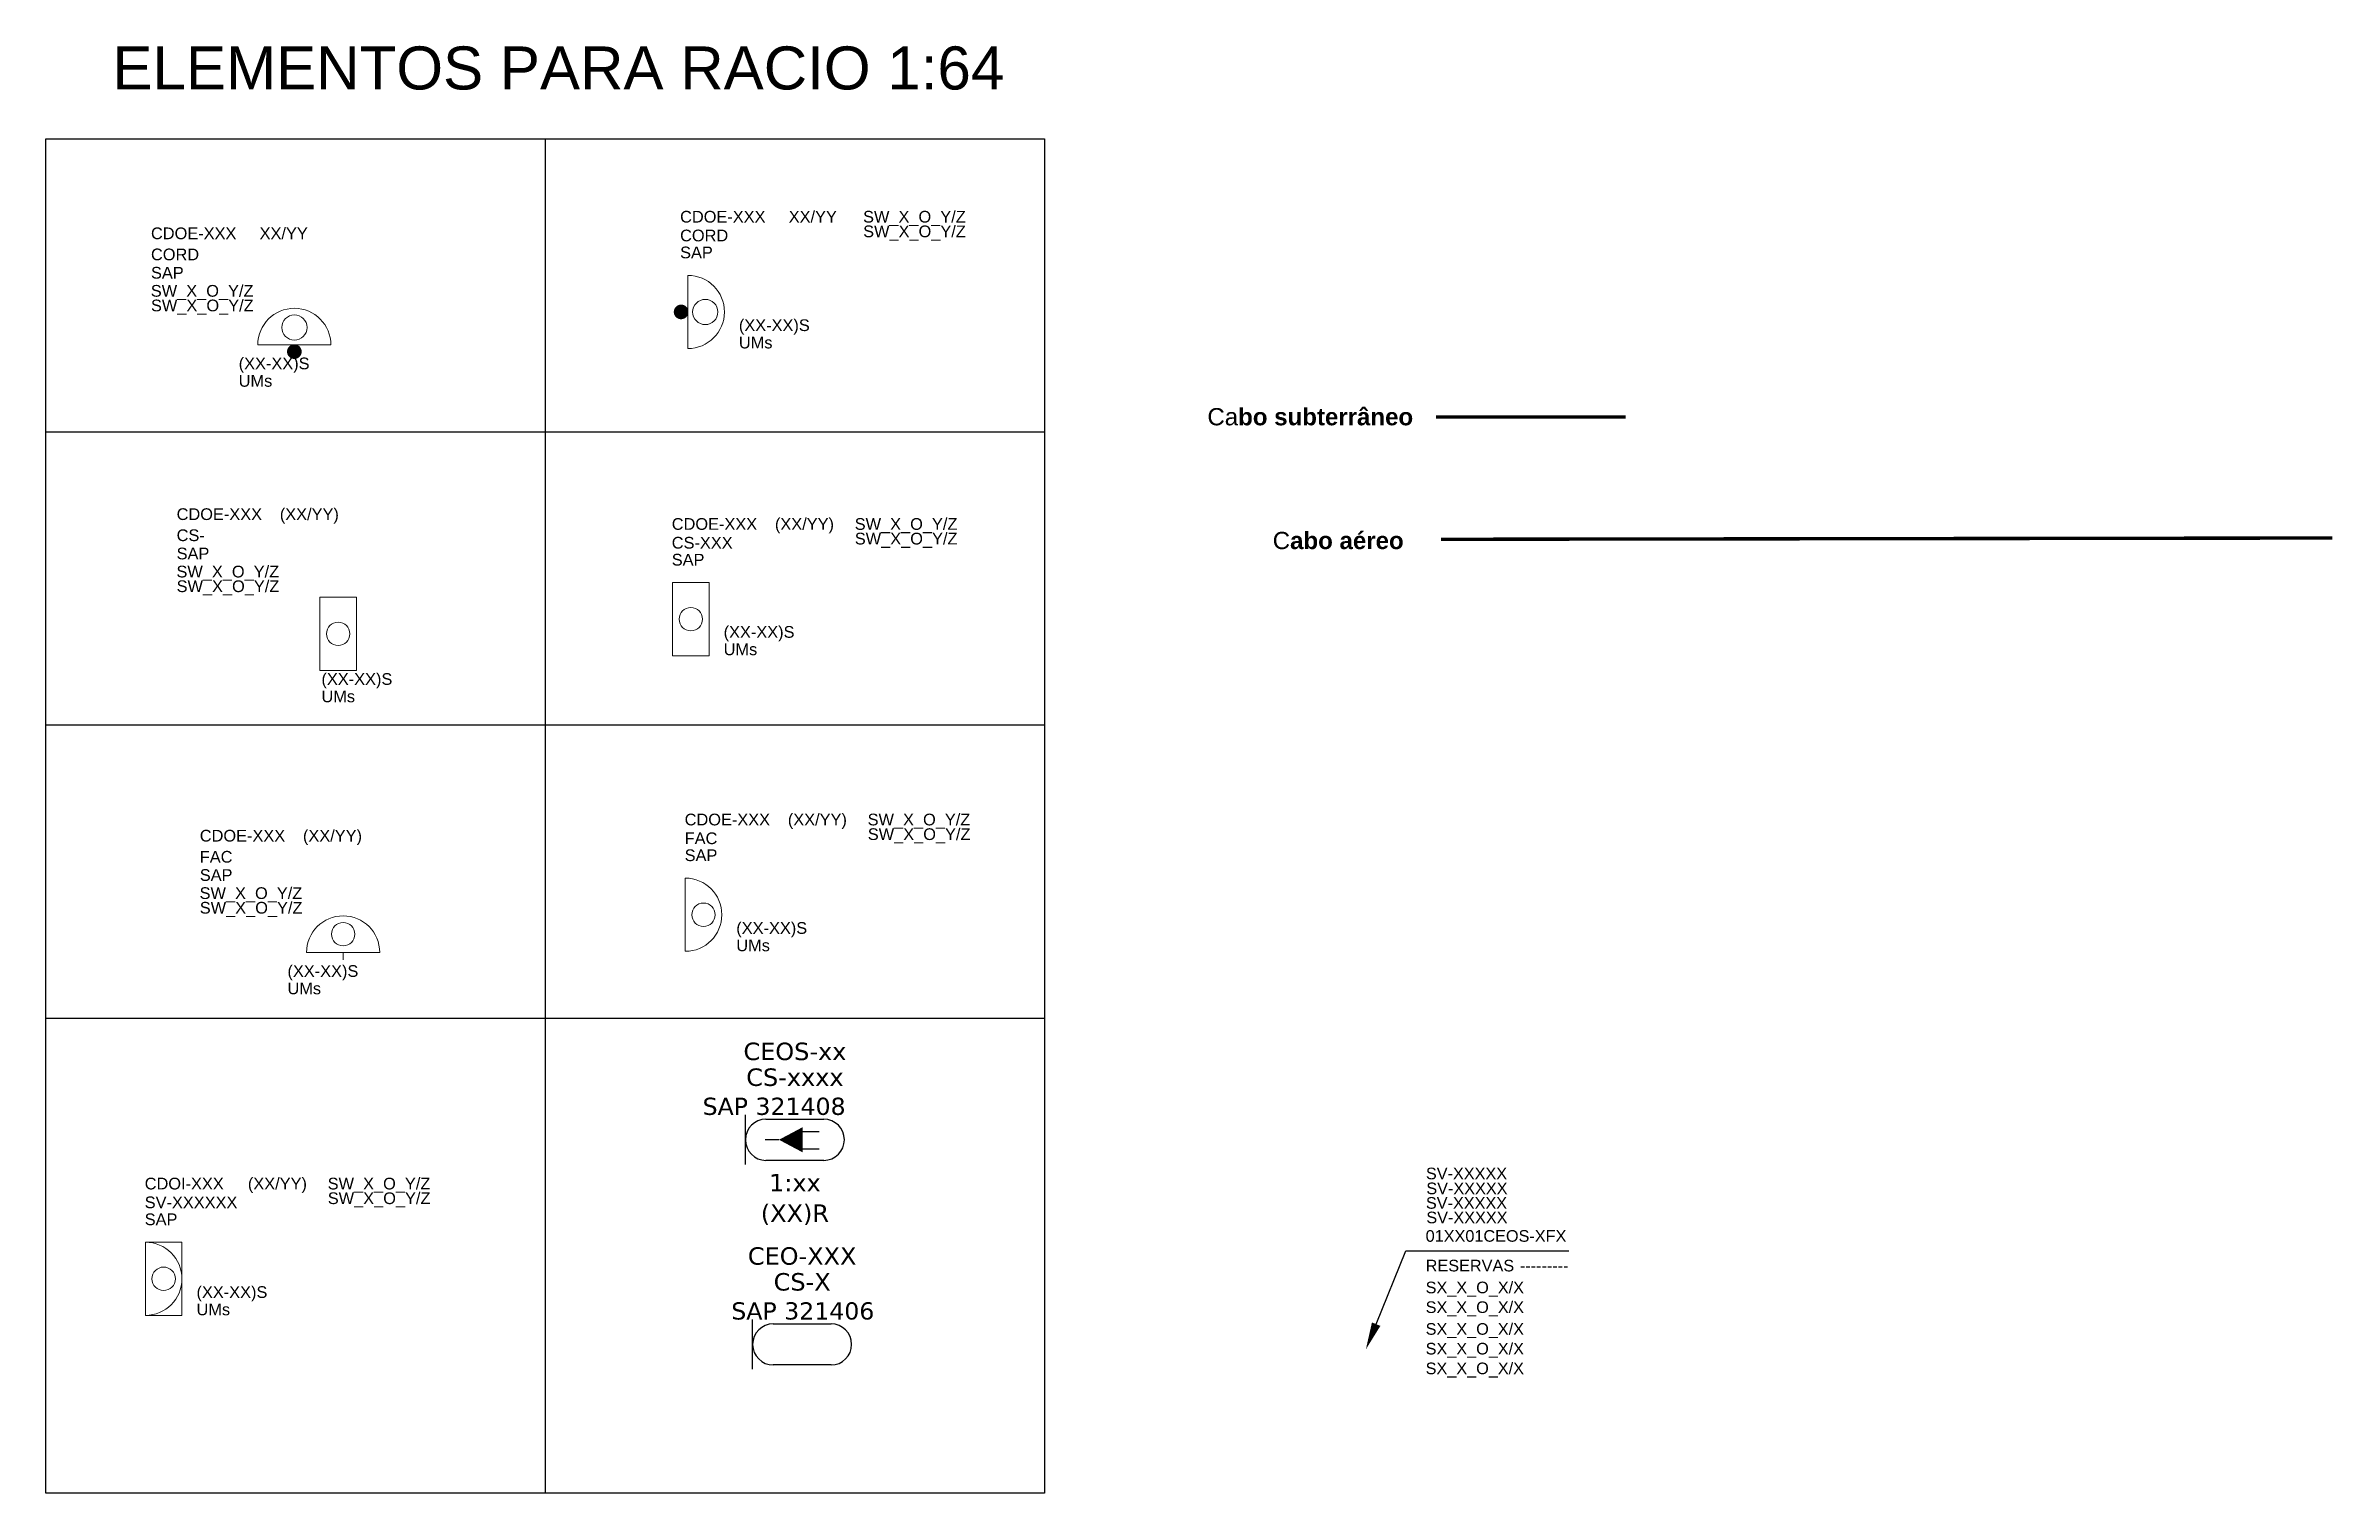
# Model space of a CAD drawing. Header units: millimetres. Extents: x -307 to 652, y 35 to 466.
# Drawn here: x -306.8 to -40.9, y 161.7 to 329.8 of the extents above; entities that cross this region are included whole.
import ezdxf
from ezdxf.enums import TextEntityAlignment as Align

# ---------------------------------------------------------------- set-up
doc = ezdxf.new("R2010")
doc.units = ezdxf.units.MM
doc.header["$LTSCALE"] = 3
doc.header["$MEASUREMENT"] = 0
for name, color, linetype, lineweight in [("20.0-LEGENDA DOS CDO'S", 1, 'Continuous', 0), ('20.1-CDO_INTERIOR', 1, 'Continuous', 0), ('20.2-CDO_POSTE', 1, 'Continuous', 5)]:
    doc.layers.add(name, color=color, linetype=linetype, lineweight=lineweight)
for name, color, linetype in [('20.3-CDO_CS', 1, 'Continuous'), ('20.3-CDO_FACHADA', 1, 'Continuous'), ('20.4-CEO', 1, 'Continuous'), ('20.4-CEOS', 1, 'Continuous'), ('20.5-CABO AÉREO', 1, 'Continuous'), ('20.5-CABO EM DUTO', 1, 'Continuous'), ('40.0-Reservas', 7, 'Continuous')]:
    doc.layers.add(name, color=color, linetype=linetype)
doc.styles.add('ARIAL', font='arial.ttf')
doc.styles.add('siredit', font='verdana.ttf')
doc.styles.get("Standard").update_dxf_attribs({"font": 'arial.ttf'})
doc.linetypes.add('FENCELINE1', pattern='A,6.35,-2.54,[133,ltypeshp.shx,S=2.54,R=0,X=-2.54,Y=0],-2.54,25.4', length=36.83)

msp = doc.modelspace()

# ---------------------------------------------------------------- texts
at = {"insert": (-299.06, 329.72), "char_height": 5, "width": 185.0563, "attachment_point": 1}
msp.add_mtext('ELEMENTOS PARA RACIO 1:64', dxfattribs=at)
at = {"layer": '20.5-CABO AÉREO', "insert": (-164.24, 273.33), "char_height": 2, "width": 18.7197, "attachment_point": 1}
msp.add_mtext('C{\\fArial|b1|i0|c0|p34;abo aéreo}', dxfattribs=at)
at = {"layer": '20.5-CABO EM DUTO', "insert": (-171.83, 287.71), "char_height": 2, "width": 25.9898, "attachment_point": 1}
msp.add_mtext('Ca{\\fArial|b1|i0|c0|p34;bo subterrâneo}', dxfattribs=at)

# ---------------------------------------------------------------- blocks, each defined once
blk = doc.blocks.new('CEOS_UN_SC')
at = {"layer": '20.4-CEOS', "color": 0}
for p, q in [((-9.11, 2.39), (-2.39, 2.39)), ((-2.39, -2.39), (-9.11, -2.39))]:
    blk.add_line(p, q, dxfattribs=at)
for points in [[(-11.5, -2.89), (-11.5, 2.89)], [(-7.6, 0), (-9.22, 0)], [(-4.96, 0.95), (-2.92, 0.95)], [(-4.96, -1.04), (-2.92, -1.04)]]:
    blk.add_lwpolyline(points, dxfattribs=at)
blk.add_lwpolyline([(-7.6, 0, 0, 2.95, 0), (-4.83, 0, 2.95, 2.95, 0)], format="xyseb", dxfattribs=at)
for centre, start, end in [((-9.11, 0), 90, 270), ((-2.39, 0), 270, 90)]:
    blk.add_arc(centre, 2.39, start, end, dxfattribs=at)
at = {"layer": '20.4-CEOS', "color": 7, "style": 'siredit'}
for tag, height, p in [('NOME?', 2.03, (-5.75, 10.27)), ('LOCAL?', 2.03, (-5.75, 7.27)), ('TIPO?', 2, (-8.17, 3.89))]:
    blk.add_attdef(tag, text='', height=height, dxfattribs=at).set_placement(p, align=Align.MIDDLE_CENTER)
for tag, p in [('RACIO_SPLITAGEM', (-5.75, -3.97)), ('FIBRAS_RESERVA', (-5.75, -7.51))]:
    blk.add_attdef(tag, text='', height=2.03, dxfattribs=at).set_placement(p, align=Align.TOP_CENTER)
blk = doc.blocks.new('CEO_UN')
at = {"layer": '20.4-CEO', "color": 0}
for p, q in [((-9.11, 2.39), (-2.39, 2.39)), ((-2.39, -2.39), (-9.11, -2.39))]:
    blk.add_line(p, q, dxfattribs=at)
blk.add_lwpolyline([(-11.5, -2.89), (-11.5, 2.89)], dxfattribs=at)
for centre, start, end in [((-9.11, 0), 90, 270), ((-2.39, 0), 270, 90)]:
    blk.add_arc(centre, 2.39, start, end, dxfattribs=at)
at = {"layer": '20.4-CEO', "color": 7, "style": 'siredit'}
for tag, height, p in [('NOME?', 2.03, (-5.75, 10.27)), ('LOCAL?', 2.03, (-5.75, 7.27)), ('TIPO?', 2, (-9.11, 3.89))]:
    blk.add_attdef(tag, text='', height=height, dxfattribs=at).set_placement(p, align=Align.MIDDLE_CENTER)
blk.add_attdef('FIBRAS_RESERVA', text='', height=2.03, dxfattribs=at).set_placement((-5.75, -3.97), align=Align.TOP_CENTER)
blk = doc.blocks.new('PDO_PST')
at = {"color": 1}
blk.add_line((2.5, 0), (-2.5, 0), dxfattribs=at)
at = {"color": 1, "const_width": 0.5}
blk.add_lwpolyline([(-0.25, -0.46, 1), (0.25, -0.46, 1)], format="xyb", close=True, dxfattribs=at)
at = {"color": 1}
blk.add_circle((0, 1.19), 0.862, dxfattribs=at)
blk.add_arc((0, 0), 2.5, 0, 180, dxfattribs=at)
blk = doc.blocks.new('CDOE_POSTE 1')
at = {"layer": '20.2-CDO_POSTE', "color": 0, "linetype": 'Continuous', "xscale": 1.700328304346724, "yscale": 1.700328304346724, "zscale": 1.700328304346724, "rotation": 359.882008258618}
blk.add_blockref('PDO_PST', (0, 0.43), dxfattribs=at)
at = {"layer": "20.0-LEGENDA DOS CDO'S", "color": 0, "style": 'ARIAL'}
for tag, p in [('CDO_N', (-16.66, 12.71)), ('CORDOALHA', (-16.66, 10.26)), ('SAP', (-16.66, 8.13)), ('SPLITER_1', (-16.68, 6.03)), ('SPLITER_2', (-16.66, 4.33)), ('1:XX', (-6.47, -2.4)), ('UMS', (-6.47, -4.43))]:
    blk.add_attdef(tag, p, '', height=1.36, dxfattribs=at)
blk.add_attdef('FIBRAS_UTILIZADAS', text='', height=1.36, dxfattribs=at).set_placement((-1.24, 12.71), align=Align.CENTER)
blk = doc.blocks.new('CDOE_POSTE 2')
at = {"layer": '20.2-CDO_POSTE', "color": 0, "linetype": 'Continuous', "xscale": 1.700328304346724, "yscale": 1.700328304346724, "zscale": 1.700328304346724, "rotation": 269.882008258618}
blk.add_blockref('PDO_PST', (0.43, 0), dxfattribs=at)
at = {"layer": "20.0-LEGENDA DOS CDO'S", "color": 0, "style": 'ARIAL'}
for tag, p in [('CDO_N', (-0.47, 10.38)), ('SPLITER_1', (20.79, 10.38)), ('CORDOALHA', (-0.47, 8.2)), ('SPLITER_2', (20.8, 8.68)), ('SAP', (-0.47, 6.23)), ('1:XX', (6.36, -2.22)), ('UMS', (6.36, -4.24))]:
    blk.add_attdef(tag, p, '', height=1.36, dxfattribs=at)
blk.add_attdef('FIBRAS_UTILIZADAS', text='', height=1.36, dxfattribs=at).set_placement((14.95, 10.38), align=Align.CENTER)
blk = doc.blocks.new('CDOE_CS 1')
at = {"layer": '20.1-CDO_INTERIOR', "color": 0, "lineweight": 18}
blk.add_lwpolyline([(0, 4.25), (0, -4.25)], dxfattribs=at)
blk.add_lwpolyline([(4.25, -4.25), (4.25, 4.25), (0, 4.25), (0, -4.25)], close=True, dxfattribs=at)
blk.add_circle((2.12, 0), 1.36, dxfattribs=at)
at = {"layer": "20.0-LEGENDA DOS CDO'S", "color": 0, "style": 'ARIAL'}
for tag, p in [('CDO_N', (-16.65, 13.22)), ('CAIXA_SUBTERRANEA', (-16.65, 10.77)), ('SAP', (-16.65, 8.65)), ('SPLITER_1', (-16.67, 6.55)), ('SPLITER_2', (-16.65, 4.85)), ('1:XX', (0.18, -5.93)), ('UMS', (0.18, -7.95))]:
    blk.add_attdef(tag, p, '', height=1.36, dxfattribs=at)
blk.add_attdef('FIBRAS_UTILIZADAS', text='', height=1.36, dxfattribs=at).set_placement((-1.23, 13.22), align=Align.CENTER)
blk = doc.blocks.new('CDOE_CS 2')
at = {"layer": '20.1-CDO_INTERIOR', "color": 0, "lineweight": 18}
blk.add_lwpolyline([(0, 4.25), (0, -4.25)], dxfattribs=at)
blk.add_lwpolyline([(4.25, -4.25), (4.25, 4.25), (0, 4.25), (0, -4.25)], close=True, dxfattribs=at)
blk.add_circle((2.12, 0), 1.36, dxfattribs=at)
at = {"layer": "20.0-LEGENDA DOS CDO'S", "color": 0, "style": 'ARIAL'}
for tag, p in [('CDO_N', (-0.1, 10.38)), ('SPLITER_1', (21.16, 10.38)), ('CAIXA_SUBTERRANEA', (-0.1, 8.2)), ('SPLITER_2', (21.17, 8.68)), ('SAP', (-0.1, 6.23)), ('1:XX', (5.93, -2.16)), ('UMS', (5.93, -4.18))]:
    blk.add_attdef(tag, p, '', height=1.36, dxfattribs=at)
blk.add_attdef('FIBRAS_UTILIZADAS', text='', height=1.36, dxfattribs=at).set_placement((15.32, 10.38), align=Align.CENTER)
blk = doc.blocks.new('CDOE_FACHADA_1')
at = {"layer": '20.1-CDO_INTERIOR', "color": 0, "lineweight": 18}
for points in [[(-4.25, 0.85), (4.25, 0.85)], [(0, 0.85), (0, 0)]]:
    blk.add_lwpolyline(points, dxfattribs=at)
blk.add_circle((0, 2.97), 1.36, dxfattribs=at)
blk.add_arc((0, 0.85), 4.25, 0, 180, dxfattribs=at)
at = {"layer": "20.0-LEGENDA DOS CDO'S", "color": 0, "style": 'ARIAL'}
for tag, p in [('CDO_N', (-16.66, 13.73)), ('FACHADA', (-16.66, 11.28)), ('SPLITER_1', (-16.68, 7.06)), ('SAP', (-16.66, 9.16)), ('SPLITER_2', (-16.66, 5.36)), ('1:XX', (-6.47, -1.99)), ('UMS', (-6.47, -4.01))]:
    blk.add_attdef(tag, p, '', height=1.36, dxfattribs=at)
blk.add_attdef('FIBRAS_UTILIZADAS', text='', height=1.36, dxfattribs=at).set_placement((-1.24, 13.73), align=Align.CENTER)
blk = doc.blocks.new('CDOE_FACHADA_2')
at = {"layer": '20.1-CDO_INTERIOR', "color": 0, "lineweight": 18}
blk.add_lwpolyline([(0, 4.25), (0, -4.25)], dxfattribs=at)
blk.add_circle((2.12, 0), 1.36, dxfattribs=at)
blk.add_arc((0, 0), 4.25, 270, 90, dxfattribs=at)
at = {"layer": "20.0-LEGENDA DOS CDO'S", "color": 0, "style": 'ARIAL'}
for tag, p in [('CDO_N', (-0.07, 10.38)), ('SPLITER_1', (21.19, 10.38)), ('FACHADA', (-0.07, 8.2)), ('SPLITER_2', (21.21, 8.68)), ('SAP', (-0.07, 6.23)), ('1:XX', (5.93, -2.22)), ('UMS', (5.93, -4.24))]:
    blk.add_attdef(tag, p, '', height=1.36, dxfattribs=at)
blk.add_attdef('FIBRAS_UTILIZADAS', text='', height=1.36, dxfattribs=at).set_placement((15.35, 10.38), align=Align.CENTER)
blk = doc.blocks.new('CDOI_INT')
at = {"layer": '20.1-CDO_INTERIOR', "color": 0, "lineweight": 18}
blk.add_lwpolyline([(4.25, -4.25), (4.25, 4.25), (0, 4.25), (0, -4.25)], close=True, dxfattribs=at)
blk.add_circle((2.12, 0), 1.36, dxfattribs=at)
blk.add_arc((0, 0), 4.25, 270, 90, dxfattribs=at)
at = {"layer": "20.0-LEGENDA DOS CDO'S", "color": 0, "style": 'ARIAL'}
for tag, p in [('CDO_N', (-0.08, 10.38)), ('SPLITER_1', (21.18, 10.38)), ('SURVEY', (-0.08, 8.2)), ('SPLITER_2', (21.19, 8.68)), ('SAP', (-0.08, 6.23)), ('1:XX', (5.94, -2.22)), ('UMS', (5.94, -4.24))]:
    blk.add_attdef(tag, p, '', height=1.36, dxfattribs=at)
blk.add_attdef('FIBRAS_UTILIZADAS', text='', height=1.36, dxfattribs=at).set_placement((15.34, 10.38), align=Align.CENTER)
blk = doc.blocks.new('BLOCO RESERVAS')
at = {"color": 0, "style": 'ARIAL'}
blk.add_text('RESERVAS', height=1.352, dxfattribs=at).set_placement((0.25, 13.79), align=Align.TOP_LEFT)
at = {"layer": "20.0-LEGENDA DOS CDO'S", "color": 0, "style": 'ARIAL'}
for tag, p in [('1N_EDIFICIOS', (0.28, 23.14)), ('2N_EDIFICIOS', (0.33, 21.41)), ('3N_EDIFICIOS', (0.28, 19.72)), ('4N_EDIFICIOS', (0.33, 18.03))]:
    blk.add_attdef(tag, p, '', height=1.35, dxfattribs=at)
at = {"layer": '40.0-Reservas', "color": 0, "lineweight": 18, "style": 'ARIAL'}
blk.add_attdef('CABO', text='', height=1.35, dxfattribs=at).set_placement((0.25, 15.48), align=Align.BOTTOM_LEFT)
for tag, p in [('TIPO', (11.2, 13.79)), ('SPLITTERS_1', (0.25, 11.25)), ('SPLITTERS_2', (0.25, 8.96)), ('SPLITTERS_3', (0.25, 6.43)), ('SPLITTERS_4', (0.25, 4.14)), ('SPLITTERS_5', (0.25, 1.85))]:
    blk.add_attdef(tag, text='', height=1.35, dxfattribs=at).set_placement(p, align=Align.TOP_LEFT)

# ---------------------------------------------------------------- linework, layer by layer
for p, q in [((-248.77, 319), (-248.77, 161.66)), ((-306.81, 284.95), (-190.74, 284.95)), ((-306.81, 250.91), (-190.74, 250.91)), ((-306.81, 216.86), (-190.74, 216.86))]:
    msp.add_line(p, q)
msp.add_lwpolyline([(-306.81, 319), (-190.74, 319), (-190.74, 161.66), (-306.81, 161.66)], close=True)
at = {"layer": '20.5-CABO AÉREO', "linetype": 'FENCELINE1', "ltscale": 0.1, "const_width": 0.4}
msp.add_lwpolyline([(-144.7, 272.47), (-41.1, 272.62)], dxfattribs=at)
at = {"layer": '20.5-CABO EM DUTO', "linetype": 'ByBlock', "const_width": 0.4}
msp.add_lwpolyline([(-145.26, 286.68), (-123.23, 286.68)], dxfattribs=at)
at = {"layer": '40.0-Reservas'}
msp.add_lwpolyline([(-152.22, 181.3), (-148.76, 189.83), (-129.84, 189.83)], dxfattribs=at)
msp.add_solid([(-151.73, 181.1), (-152.71, 181.5), (-153.42, 178.37)], dxfattribs=at)

# ---------------------------------------------------------------- block references
msp.add_blockref('BLOCO RESERVAS', (-146.72, 174.99)).add_auto_attribs({'CABO': '01XX01CEOS-XFX', 'TIPO': '---------', 'SPLITTERS_1': 'SX_X_O_X/X', 'SPLITTERS_2': 'SX_X_O_X/X', 'SPLITTERS_4': 'SX_X_O_X/X', 'SPLITTERS_3': 'SX_X_O_X/X', 'SPLITTERS_5': 'SX_X_O_X/X', '1N_EDIFICIOS': 'SV-XXXXX', '2N_EDIFICIOS': 'SV-XXXXX', '3N_EDIFICIOS': 'SV-XXXXX', '4N_EDIFICIOS': 'SV-XXXXX'})
at = {"layer": '20.1-CDO_INTERIOR'}
msp.add_blockref('CDOI_INT', (-295.23, 186.57), dxfattribs=at).add_auto_attribs({'CDO_N': 'CDOI-XXX', 'FIBRAS_UTILIZADAS': '(XX/YY)', 'SURVEY': 'SV-XXXXXX', 'SAP': 'SAP', '1:XX': '(XX-XX)S', 'UMS': 'UMs', 'SPLITER_1': 'SW_X_O_Y/Z', 'SPLITER_2': 'SW_X_O_Y/Z'})
at = {"layer": '20.2-CDO_POSTE'}
for name, p in [('CDOE_POSTE 1', (-277.92, 294.62)), ('CDOE_POSTE 2', (-232.63, 298.88))]:
    msp.add_blockref(name, p, dxfattribs=at).add_auto_attribs({'CDO_N': 'CDOE-XXX', 'FIBRAS_UTILIZADAS': 'XX/YY', 'CORDOALHA': 'CORD', 'SAP': 'SAP', '1:XX': '(XX-XX)S', 'UMS': 'UMs', 'SPLITER_1': 'SW_X_O_Y/Z', 'SPLITER_2': 'SW_X_O_Y/Z'})
at = {"layer": '20.3-CDO_CS'}
for name, p, values in [('CDOE_CS 1', (-274.95, 261.49), {'CDO_N': 'CDOE-XXX', 'FIBRAS_UTILIZADAS': '(XX/YY)', 'CAIXA_SUBTERRANEA': 'CS-', 'SAP': 'SAP', '1:XX': '(XX-XX)S', 'UMS': 'UMs', 'SPLITER_1': 'SW_X_O_Y/Z', 'SPLITER_2': 'SW_X_O_Y/Z'}), ('CDOE_CS 2', (-233.97, 263.19), {'CDO_N': 'CDOE-XXX', 'FIBRAS_UTILIZADAS': '(XX/YY)', 'CAIXA_SUBTERRANEA': 'CS-XXX', 'SAP': 'SAP', '1:XX': '(XX-XX)S', 'UMS': 'UMs', 'SPLITER_1': 'SW_X_O_Y/Z', 'SPLITER_2': 'SW_X_O_Y/Z'})]:
    msp.add_blockref(name, p, dxfattribs=at).add_auto_attribs(values)
at = {"layer": '20.3-CDO_FACHADA'}
for name, p in [('CDOE_FACHADA_2', (-232.5, 228.86)), ('CDOE_FACHADA_1', (-272.25, 223.63))]:
    msp.add_blockref(name, p, dxfattribs=at).add_auto_attribs({'CDO_N': 'CDOE-XXX', 'FIBRAS_UTILIZADAS': '(XX/YY)', 'FACHADA': 'FAC', 'SAP': 'SAP', '1:XX': '(XX-XX)S', 'UMS': 'UMs', 'SPLITER_1': 'SW_X_O_Y/Z', 'SPLITER_2': 'SW_X_O_Y/Z'})
at = {"layer": '20.4-CEO'}
ref = msp.add_blockref('CEO_UN', (-213.17, 178.95), dxfattribs=at)
ref.add_attrib('NOME?', 'CEO-XXX', dxfattribs={"color": 7, "height": 2.028, "style": 'siredit'}).set_placement((-218.92, 189.22), align=Align.MIDDLE_CENTER)
ref.add_attrib('LOCAL?', 'CS-X', dxfattribs={"color": 7, "height": 2.028, "style": 'siredit'}).set_placement((-218.92, 186.22), align=Align.MIDDLE_CENTER)
ref.add_attrib('TIPO?', 'SAP 321406', dxfattribs={"color": 7, "height": 2, "style": 'siredit'}).set_placement((-218.84, 182.84), align=Align.MIDDLE_CENTER)
at = {"layer": '20.4-CEOS'}
msp.add_blockref('CEOS_UN_SC', (-214.01, 202.72), dxfattribs=at).add_auto_attribs({'NOME?': 'CEOS-xx', 'LOCAL?': 'CS-xxxx', 'TIPO?': 'SAP 321408', 'RACIO_SPLITAGEM': '1:xx', 'FIBRAS_RESERVA': '(XX)R'})

msp.set_redraw_order([(e.dxf.handle, doc.entitydb.next_handle()) for e in msp.query("TEXT MTEXT ATTDEF DIMENSION ARC_DIMENSION")])  # texts and dimensions are drawn at this point

doc.saveas('drawing.dxf')
